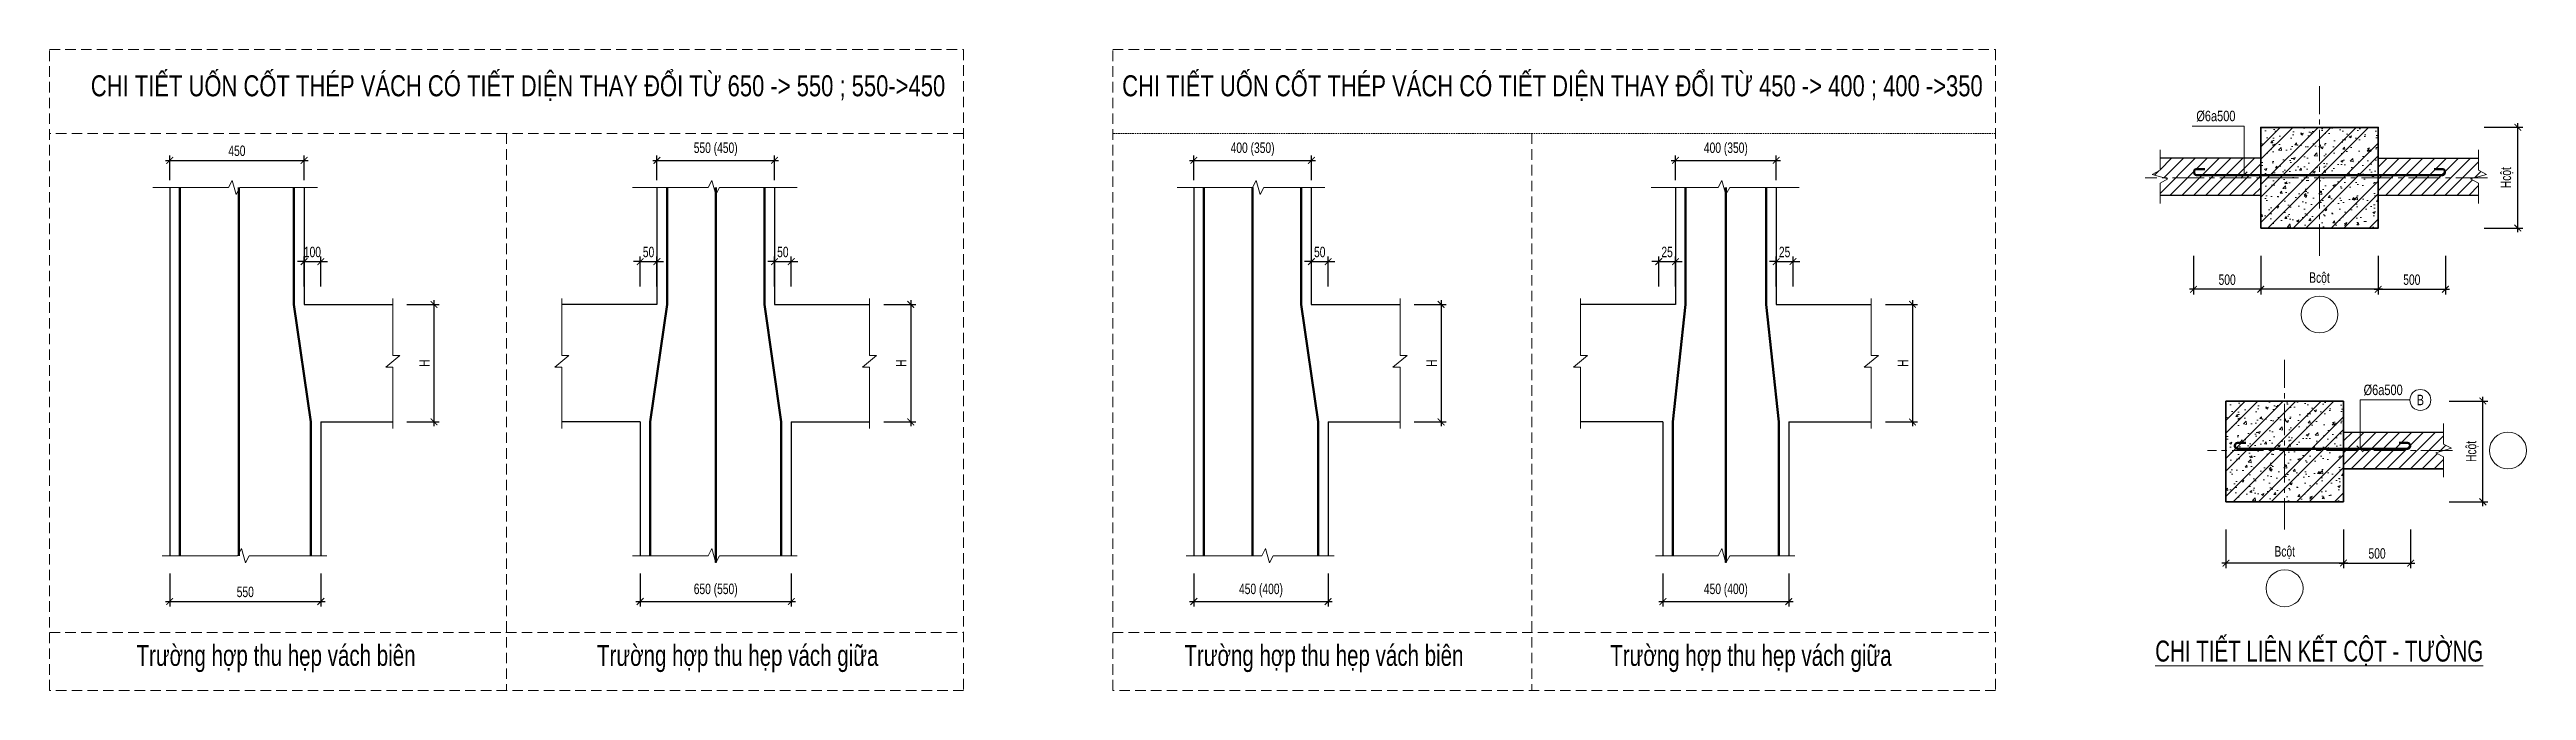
# Model space of a CAD drawing. Header units: millimetres. Extents: x -17374 to 181693, y -29783 to 15580.
# Drawn here: x 150850 to 165604, y -23392 to -19574 of the extents above; entities that cross this region are included whole.
import ezdxf
from ezdxf.enums import TextEntityAlignment as Align

# ---------------------------------------------------------------- set-up
doc = ezdxf.new("R2010")
doc.units = ezdxf.units.MM
doc.header["$LTSCALE"] = 250
doc.header["$MEASUREMENT"] = 0
doc.linetypes.add('CENTER2', pattern=[1.125, 0.75, -0.125, 0.125, -0.125])
doc.linetypes.add('HIDDEN', pattern=[0.375, 0.25, -0.125])
for name, color, linetype, lineweight in [('CDC.01.AXIS', 160, 'CENTER2', 13), ('CDC.02.DIM', 1, 'Continuous', 18), ('CDC.03.BORDER', 3, 'Continuous', 25), ('CDC.04.HIDDEN', 8, 'HIDDEN', 15), ('CDC.05.STEEL', 4, 'Continuous', 50), ('CDC.06.TEXT', 2, 'Continuous', 18), ('CDC.09.COLUMN', 4, 'Continuous', 35), ('CDC.10.HATCH', 251, 'Continuous', 9), ('CDC.11.NOTE', 8, 'Continuous', 18), ('CDC.14.STEELNUM', 9, 'Continuous', 18)]:
    doc.layers.add(name, color=color, linetype=linetype, lineweight=lineweight)
doc.styles.add('KC_BIGTEXT', font='arial.ttf', dxfattribs={"width": 0.7})
doc.styles.add('KC_SMTEXT', font='arial.ttf', dxfattribs={"width": 0.7})
doc.styles.add('KCS_SMTEXT', font='arial.ttf', dxfattribs={"width": 0.7})
doc.dimstyles.new('KC_DIM25', dxfattribs={"dimtxt": 62.5, "dimasz": 40, "dimexe": 30, "dimexo": 0, "dimgap": 25, "dimtad": 1, "dimdec": 0, "dimzin": 13, "dimdsep": 46, "dimtxsty": 'KC_SMTEXT', "dimblk": 'ARCHTICK', "dimcen": 0, "dimdle": 25, "dimclrd": 1, "dimclre": 1, "dimclrt": 2, "dimadec": 0, "dimazin": 0, "dimtfac": 1, "dimtdec": 0, "dimtix": 1, "dimtmove": 2, "dimatfit": 3, "dimfxl": 1, "dimtolj": 1, "dimtzin": 13, "dimarcsym": 0})

msp = doc.modelspace()

# ---------------------------------------------------------------- texts
at = {"layer": 'CDC.06.TEXT', "color": 4, "style": 'KCS_SMTEXT', "width": 0.75}
for s, p in [('CHI TIẾT UỐN CỐT THÉP VÁCH CÓ TIẾT DIỆN THAY ĐỔI TỪ 650 -> 550 ; 550->450', (153640.51, -19852.11)), ('CHI TIẾT UỐN CỐT THÉP VÁCH CÓ TIẾT DIỆN THAY ĐỔI TỪ 450 -> 400 ; 400 ->350', (159802.11, -19852.11))]:
    msp.add_text(s, height=125, dxfattribs=at).set_placement(p, align=Align.CENTER)
at = {"layer": 'CDC.06.TEXT', "style": 'KC_SMTEXT', "width": 0.75}
for p in [(163637.36, -20000.68), (164633.77, -21632.34)]:
    msp.add_text('%%C6a500', height=62.5, dxfattribs=at).set_placement(p)
at = {"layer": 'CDC.06.TEXT', "color": 4, "style": 'KC_BIGTEXT', "width": 0.7}
msp.add_text('%%UCHI TIẾT LIÊN KẾT CỘT - TƯỜNG', height=125, dxfattribs=at).set_placement((164369.66, -23152.15), align=Align.MIDDLE)
at = {"layer": 'CDC.06.TEXT', "char_height": 125, "attachment_point": 5, "style": 'KC_BIGTEXT'}
for s, insert in [('Trường hợp thu hẹp vách biên', (152199.02, -23201.7)), ('Trường hợp thu hẹp vách giữa', (154949.01, -23201.7)), ('Trường hợp thu hẹp vách biên', (158441.07, -23201.7)), ('Trường hợp thu hẹp vách giữa', (160984.36, -23201.7))]:
    msp.add_mtext(s, dxfattribs=dict(at, insert=insert))
at = {"layer": 'CDC.14.STEELNUM', "color": 2, "style": 'KC_SMTEXT', "width": 0.75}
msp.add_text('B', height=62.5, dxfattribs=at).set_placement((164971.85, -21661.34), align=Align.MIDDLE_CENTER)

# ---------------------------------------------------------------- blocks, each defined once
blk = doc.blocks.new('_ArchTick')
at = {"color": 0, "linetype": 'ByBlock', "const_width": 0.15}
blk.add_lwpolyline([(-0.5, -0.5), (0.5, 0.5)], dxfattribs=at)
blk = doc.blocks.new('*D8')
at = {"layer": 'CDC.02.DIM', "color": 1, "lineweight": -2, "transparency": 16777216}
for p, q in [((152979, -21092), (153170, -21092)), ((153140, -21067), (153140, -21817)), ((152979, -21792), (153170, -21792))]:
    blk.add_line(p, q, dxfattribs=at)
at = {"layer": 'Defpoints', "color": 0, "transparency": 16777216}
for p in [(152979, -21092), (152979, -21792), (153140, -21792)]:
    blk.add_point(p, dxfattribs=at)
at = {"layer": 'CDC.02.DIM', "color": 1, "lineweight": -2, "transparency": 16777216, "xscale": 40, "yscale": 40, "zscale": 40}
for p, rotation in [((153140, -21092), 90), ((153140, -21792), 270)]:
    blk.add_blockref('_ArchTick', p, dxfattribs=dict(at, rotation=rotation))
at = {"layer": 'CDC.02.DIM', "color": 2, "transparency": 16777216, "insert": (153083, -21442), "char_height": 62.5, "attachment_point": 5, "rotation": 90, "style": 'KC_SMTEXT'}
blk.add_mtext('\\A1;H', dxfattribs=at)
blk = doc.blocks.new('*D9')
at = {"layer": 'CDC.02.DIM', "color": 1, "lineweight": -2, "transparency": 16777216}
for p, q in [((152366, -20837), (152326, -20837)), ((152366, -20985), (152366, -20807)), ((152366, -20837), (152466, -20837)), ((152466, -20985), (152466, -20807)), ((152466, -20837), (152506, -20837))]:
    blk.add_line(p, q, dxfattribs=at)
at = {"layer": 'Defpoints', "color": 0, "transparency": 16777216}
for p in [(152466, -20837), (152366, -20985), (152466, -20985)]:
    blk.add_point(p, dxfattribs=at)
at = {"layer": 'CDC.02.DIM', "color": 1, "lineweight": -2, "transparency": 16777216, "xscale": 40, "yscale": 40, "zscale": 40}
blk.add_blockref('_ArchTick', (152366, -20837), dxfattribs=at)
at = {"layer": 'CDC.02.DIM', "color": 1, "lineweight": -2, "transparency": 16777216, "xscale": 40, "yscale": 40, "zscale": 40, "rotation": 180}
blk.add_blockref('_ArchTick', (152466, -20837), dxfattribs=at)
at = {"layer": 'CDC.02.DIM', "color": 2, "transparency": 16777216, "insert": (152416, -20780), "char_height": 62.5, "attachment_point": 5, "style": 'KC_SMTEXT'}
blk.add_mtext('\\A1;100', dxfattribs=at)
blk = doc.blocks.new('*D10')
at = {"layer": 'CDC.02.DIM', "color": 1, "lineweight": -2, "transparency": 16777216}
for p, q in [((154368, -20837), (154328, -20837)), ((154368, -20985), (154368, -20807)), ((154368, -20837), (154468, -20837)), ((154468, -20985), (154468, -20807)), ((154468, -20837), (154508, -20837))]:
    blk.add_line(p, q, dxfattribs=at)
at = {"layer": 'Defpoints', "color": 0, "transparency": 16777216}
for p in [(154468, -20837), (154368, -20985), (154468, -20985)]:
    blk.add_point(p, dxfattribs=at)
at = {"layer": 'CDC.02.DIM', "color": 1, "lineweight": -2, "transparency": 16777216, "xscale": 40, "yscale": 40, "zscale": 40}
blk.add_blockref('_ArchTick', (154368, -20837), dxfattribs=at)
at = {"layer": 'CDC.02.DIM', "color": 1, "lineweight": -2, "transparency": 16777216, "xscale": 40, "yscale": 40, "zscale": 40, "rotation": 180}
blk.add_blockref('_ArchTick', (154468, -20837), dxfattribs=at)
at = {"layer": 'CDC.02.DIM', "color": 2, "transparency": 16777216, "insert": (154418, -20780), "char_height": 62.5, "attachment_point": 5, "style": 'KC_SMTEXT'}
blk.add_mtext('\\A1;50', dxfattribs=at)
blk = doc.blocks.new('*D11')
at = {"layer": 'CDC.02.DIM', "color": 1, "lineweight": -2, "transparency": 16777216}
for p, q in [((155168, -20837), (155128, -20837)), ((155168, -20985), (155168, -20807)), ((155168, -20837), (155268, -20837)), ((155268, -20985), (155268, -20807)), ((155268, -20837), (155308, -20837))]:
    blk.add_line(p, q, dxfattribs=at)
at = {"layer": 'Defpoints', "color": 0, "transparency": 16777216}
for p in [(155268, -20837), (155168, -20985), (155268, -20985)]:
    blk.add_point(p, dxfattribs=at)
at = {"layer": 'CDC.02.DIM', "color": 1, "lineweight": -2, "transparency": 16777216, "xscale": 40, "yscale": 40, "zscale": 40}
blk.add_blockref('_ArchTick', (155168, -20837), dxfattribs=at)
at = {"layer": 'CDC.02.DIM', "color": 1, "lineweight": -2, "transparency": 16777216, "xscale": 40, "yscale": 40, "zscale": 40, "rotation": 180}
blk.add_blockref('_ArchTick', (155268, -20837), dxfattribs=at)
at = {"layer": 'CDC.02.DIM', "color": 2, "transparency": 16777216, "insert": (155218, -20780), "char_height": 62.5, "attachment_point": 5, "style": 'KC_SMTEXT'}
blk.add_mtext('\\A1;50', dxfattribs=at)
blk = doc.blocks.new('*D12')
at = {"layer": 'CDC.02.DIM', "color": 1, "lineweight": -2, "transparency": 16777216}
for p, q in [((155819, -21092), (156010, -21092)), ((155980, -21067), (155980, -21817)), ((155819, -21792), (156010, -21792))]:
    blk.add_line(p, q, dxfattribs=at)
at = {"layer": 'Defpoints', "color": 0, "transparency": 16777216}
for p in [(155819, -21092), (155819, -21792), (155980, -21792)]:
    blk.add_point(p, dxfattribs=at)
at = {"layer": 'CDC.02.DIM', "color": 1, "lineweight": -2, "transparency": 16777216, "xscale": 40, "yscale": 40, "zscale": 40}
for p, rotation in [((155980, -21092), 90), ((155980, -21792), 270)]:
    blk.add_blockref('_ArchTick', p, dxfattribs=dict(at, rotation=rotation))
at = {"layer": 'CDC.02.DIM', "color": 2, "transparency": 16777216, "insert": (155923, -21442), "char_height": 62.5, "attachment_point": 5, "rotation": 90, "style": 'KC_SMTEXT'}
blk.add_mtext('\\A1;H', dxfattribs=at)
blk = doc.blocks.new('*D13')
at = {"layer": 'CDC.02.DIM', "color": 1, "lineweight": -2, "transparency": 16777216}
for p, q in [((151566, -22696), (151566, -22892)), ((152466, -22696), (152466, -22892)), ((151541, -22862), (152491, -22862))]:
    blk.add_line(p, q, dxfattribs=at)
at = {"layer": 'Defpoints', "color": 0, "transparency": 16777216}
for p in [(151566, -22696, 0), (152466, -22696, 0), (152466, -22862)]:
    blk.add_point(p, dxfattribs=at)
at = {"layer": 'CDC.02.DIM', "color": 1, "lineweight": -2, "transparency": 16777216, "xscale": 40, "yscale": 40, "zscale": 40, "rotation": 180}
blk.add_blockref('_ArchTick', (151566, -22862), dxfattribs=at)
at = {"layer": 'CDC.02.DIM', "color": 1, "lineweight": -2, "transparency": 16777216, "xscale": 40, "yscale": 40, "zscale": 40}
blk.add_blockref('_ArchTick', (152466, -22862), dxfattribs=at)
at = {"layer": 'CDC.02.DIM', "color": 2, "transparency": 16777216, "insert": (152016, -22805), "char_height": 62.5, "attachment_point": 5, "style": 'KC_SMTEXT'}
blk.add_mtext('\\A1;550', dxfattribs=at)
blk = doc.blocks.new('*D14')
at = {"layer": 'CDC.02.DIM', "color": 1, "lineweight": -2, "transparency": 16777216}
for p, q in [((151566, -20351), (151566, -20204)), ((152366, -20351), (152366, -20204)), ((151541, -20234), (152391, -20234))]:
    blk.add_line(p, q, dxfattribs=at)
at = {"layer": 'Defpoints', "color": 0, "transparency": 16777216}
for p in [(151566, -20351, 0), (152366, -20234), (152366, -20351, 0)]:
    blk.add_point(p, dxfattribs=at)
at = {"layer": 'CDC.02.DIM', "color": 1, "lineweight": -2, "transparency": 16777216, "xscale": 40, "yscale": 40, "zscale": 40, "rotation": 180}
blk.add_blockref('_ArchTick', (151566, -20234), dxfattribs=at)
at = {"layer": 'CDC.02.DIM', "color": 1, "lineweight": -2, "transparency": 16777216, "xscale": 40, "yscale": 40, "zscale": 40}
blk.add_blockref('_ArchTick', (152366, -20234), dxfattribs=at)
at = {"layer": 'CDC.02.DIM', "color": 2, "transparency": 16777216, "insert": (151966, -20177), "char_height": 62.5, "attachment_point": 5, "style": 'KC_SMTEXT'}
blk.add_mtext('\\A1;450', dxfattribs=at)
blk = doc.blocks.new('*D15')
at = {"layer": 'CDC.02.DIM', "color": 1, "lineweight": -2, "transparency": 16777216}
for p, q in [((154368, -22696), (154368, -22892)), ((155268, -22696), (155268, -22892)), ((154343, -22862), (155293, -22862))]:
    blk.add_line(p, q, dxfattribs=at)
at = {"layer": 'Defpoints', "color": 0, "transparency": 16777216}
for p in [(154368, -22696, 0), (155268, -22696, 0), (155268, -22862)]:
    blk.add_point(p, dxfattribs=at)
at = {"layer": 'CDC.02.DIM', "color": 1, "lineweight": -2, "transparency": 16777216, "xscale": 40, "yscale": 40, "zscale": 40, "rotation": 180}
blk.add_blockref('_ArchTick', (154368, -22862), dxfattribs=at)
at = {"layer": 'CDC.02.DIM', "color": 1, "lineweight": -2, "transparency": 16777216, "xscale": 40, "yscale": 40, "zscale": 40}
blk.add_blockref('_ArchTick', (155268, -22862), dxfattribs=at)
at = {"layer": 'CDC.02.DIM', "color": 2, "transparency": 16777216, "insert": (154818, -22796), "char_height": 62.5, "attachment_point": 5, "style": 'KC_SMTEXT'}
blk.add_mtext('\\A1;650 (550)', dxfattribs=at)
blk = doc.blocks.new('*D16')
at = {"layer": 'CDC.02.DIM', "color": 1, "lineweight": -2, "transparency": 16777216}
for p, q in [((154468, -20351), (154468, -20204)), ((155168, -20351), (155168, -20204)), ((154443, -20234), (155193, -20234))]:
    blk.add_line(p, q, dxfattribs=at)
at = {"layer": 'Defpoints', "color": 0, "transparency": 16777216}
for p in [(154468, -20351, 0), (155168, -20234), (155168, -20351, 0)]:
    blk.add_point(p, dxfattribs=at)
at = {"layer": 'CDC.02.DIM', "color": 1, "lineweight": -2, "transparency": 16777216, "xscale": 40, "yscale": 40, "zscale": 40, "rotation": 180}
blk.add_blockref('_ArchTick', (154468, -20234), dxfattribs=at)
at = {"layer": 'CDC.02.DIM', "color": 1, "lineweight": -2, "transparency": 16777216, "xscale": 40, "yscale": 40, "zscale": 40}
blk.add_blockref('_ArchTick', (155168, -20234), dxfattribs=at)
at = {"layer": 'CDC.02.DIM', "color": 2, "transparency": 16777216, "insert": (154818, -20168), "char_height": 62.5, "attachment_point": 5, "style": 'KC_SMTEXT'}
blk.add_mtext('\\A1;550 (450)', dxfattribs=at)
blk = doc.blocks.new('*D17')
at = {"layer": 'CDC.02.DIM', "color": 1, "lineweight": -2, "transparency": 16777216}
for p, q in [((158979, -21092), (159169, -21092)), ((159139, -21067), (159139, -21817)), ((158979, -21792), (159169, -21792))]:
    blk.add_line(p, q, dxfattribs=at)
at = {"layer": 'Defpoints', "color": 0, "transparency": 16777216}
for p in [(158979, -21092), (158979, -21792), (159139, -21792)]:
    blk.add_point(p, dxfattribs=at)
at = {"layer": 'CDC.02.DIM', "color": 1, "lineweight": -2, "transparency": 16777216, "xscale": 40, "yscale": 40, "zscale": 40}
for p, rotation in [((159139, -21092), 90), ((159139, -21792), 270)]:
    blk.add_blockref('_ArchTick', p, dxfattribs=dict(at, rotation=rotation))
at = {"layer": 'CDC.02.DIM', "color": 2, "transparency": 16777216, "insert": (159083, -21442), "char_height": 62.5, "attachment_point": 5, "rotation": 90, "style": 'KC_SMTEXT'}
blk.add_mtext('\\A1;H', dxfattribs=at)
blk = doc.blocks.new('*D18')
at = {"layer": 'CDC.02.DIM', "color": 1, "lineweight": -2, "transparency": 16777216}
for p, q in [((158366, -20837), (158326, -20837)), ((158366, -20985), (158366, -20807)), ((158366, -20837), (158466, -20837)), ((158466, -20985), (158466, -20807)), ((158466, -20837), (158506, -20837))]:
    blk.add_line(p, q, dxfattribs=at)
at = {"layer": 'Defpoints', "color": 0, "transparency": 16777216}
for p in [(158466, -20837), (158366, -20985), (158466, -20985)]:
    blk.add_point(p, dxfattribs=at)
at = {"layer": 'CDC.02.DIM', "color": 1, "lineweight": -2, "transparency": 16777216, "xscale": 40, "yscale": 40, "zscale": 40}
blk.add_blockref('_ArchTick', (158366, -20837), dxfattribs=at)
at = {"layer": 'CDC.02.DIM', "color": 1, "lineweight": -2, "transparency": 16777216, "xscale": 40, "yscale": 40, "zscale": 40, "rotation": 180}
blk.add_blockref('_ArchTick', (158466, -20837), dxfattribs=at)
at = {"layer": 'CDC.02.DIM', "color": 2, "transparency": 16777216, "insert": (158416, -20780), "char_height": 62.5, "attachment_point": 5, "style": 'KC_SMTEXT'}
blk.add_mtext('\\A1;50', dxfattribs=at)
blk = doc.blocks.new('*D19')
at = {"layer": 'CDC.02.DIM', "color": 1, "lineweight": -2, "transparency": 16777216}
for p, q in [((160435, -20837), (160395, -20837)), ((160435, -20985), (160435, -20807)), ((160435, -20837), (160535, -20837)), ((160535, -20985), (160535, -20807)), ((160535, -20837), (160575, -20837))]:
    blk.add_line(p, q, dxfattribs=at)
at = {"layer": 'Defpoints', "color": 0, "transparency": 16777216}
for p in [(160535, -20837), (160435, -20985), (160535, -20985)]:
    blk.add_point(p, dxfattribs=at)
at = {"layer": 'CDC.02.DIM', "color": 1, "lineweight": -2, "transparency": 16777216, "xscale": 40, "yscale": 40, "zscale": 40}
blk.add_blockref('_ArchTick', (160435, -20837), dxfattribs=at)
at = {"layer": 'CDC.02.DIM', "color": 1, "lineweight": -2, "transparency": 16777216, "xscale": 40, "yscale": 40, "zscale": 40, "rotation": 180}
blk.add_blockref('_ArchTick', (160535, -20837), dxfattribs=at)
at = {"layer": 'CDC.02.DIM', "color": 2, "transparency": 16777216, "insert": (160485, -20780), "char_height": 62.5, "attachment_point": 5, "style": 'KC_SMTEXT'}
blk.add_mtext('\\A1;25', dxfattribs=at)
blk = doc.blocks.new('*D20')
at = {"layer": 'CDC.02.DIM', "color": 1, "lineweight": -2, "transparency": 16777216}
for p, q in [((161135, -20837), (161095, -20837)), ((161135, -20985), (161135, -20807)), ((161135, -20837), (161235, -20837)), ((161235, -20985), (161235, -20807)), ((161235, -20837), (161275, -20837))]:
    blk.add_line(p, q, dxfattribs=at)
at = {"layer": 'Defpoints', "color": 0, "transparency": 16777216}
for p in [(161235, -20837), (161135, -20985), (161235, -20985)]:
    blk.add_point(p, dxfattribs=at)
at = {"layer": 'CDC.02.DIM', "color": 1, "lineweight": -2, "transparency": 16777216, "xscale": 40, "yscale": 40, "zscale": 40}
blk.add_blockref('_ArchTick', (161135, -20837), dxfattribs=at)
at = {"layer": 'CDC.02.DIM', "color": 1, "lineweight": -2, "transparency": 16777216, "xscale": 40, "yscale": 40, "zscale": 40, "rotation": 180}
blk.add_blockref('_ArchTick', (161235, -20837), dxfattribs=at)
at = {"layer": 'CDC.02.DIM', "color": 2, "transparency": 16777216, "insert": (161185, -20780), "char_height": 62.5, "attachment_point": 5, "style": 'KC_SMTEXT'}
blk.add_mtext('\\A1;25', dxfattribs=at)
blk = doc.blocks.new('*D21')
at = {"layer": 'CDC.02.DIM', "color": 1, "lineweight": -2, "transparency": 16777216}
for p, q in [((161786, -21092), (161977, -21092)), ((161947, -21067), (161947, -21817)), ((161786, -21792), (161977, -21792))]:
    blk.add_line(p, q, dxfattribs=at)
at = {"layer": 'Defpoints', "color": 0, "transparency": 16777216}
for p in [(161786, -21092), (161786, -21792), (161947, -21792)]:
    blk.add_point(p, dxfattribs=at)
at = {"layer": 'CDC.02.DIM', "color": 1, "lineweight": -2, "transparency": 16777216, "xscale": 40, "yscale": 40, "zscale": 40}
for p, rotation in [((161947, -21092), 90), ((161947, -21792), 270)]:
    blk.add_blockref('_ArchTick', p, dxfattribs=dict(at, rotation=rotation))
at = {"layer": 'CDC.02.DIM', "color": 2, "transparency": 16777216, "insert": (161890, -21442), "char_height": 62.5, "attachment_point": 5, "rotation": 90, "style": 'KC_SMTEXT'}
blk.add_mtext('\\A1;H', dxfattribs=at)
blk = doc.blocks.new('*D22')
at = {"layer": 'CDC.02.DIM', "color": 1, "lineweight": -2, "transparency": 16777216}
for p, q in [((157666, -22696), (157666, -22892)), ((158466, -22696), (158466, -22892)), ((157641, -22862), (158491, -22862))]:
    blk.add_line(p, q, dxfattribs=at)
at = {"layer": 'Defpoints', "color": 0, "transparency": 16777216}
for p in [(157666, -22696, 0), (158466, -22696, 0), (158466, -22862)]:
    blk.add_point(p, dxfattribs=at)
at = {"layer": 'CDC.02.DIM', "color": 1, "lineweight": -2, "transparency": 16777216, "xscale": 40, "yscale": 40, "zscale": 40, "rotation": 180}
blk.add_blockref('_ArchTick', (157666, -22862), dxfattribs=at)
at = {"layer": 'CDC.02.DIM', "color": 1, "lineweight": -2, "transparency": 16777216, "xscale": 40, "yscale": 40, "zscale": 40}
blk.add_blockref('_ArchTick', (158466, -22862), dxfattribs=at)
at = {"layer": 'CDC.02.DIM', "color": 2, "transparency": 16777216, "insert": (158066, -22796), "char_height": 62.5, "attachment_point": 5, "style": 'KC_SMTEXT'}
blk.add_mtext('\\A1;450 (400)', dxfattribs=at)
blk = doc.blocks.new('*D23')
at = {"layer": 'CDC.02.DIM', "color": 1, "lineweight": -2, "transparency": 16777216}
for p, q in [((157666, -20351), (157666, -20204)), ((158366, -20351), (158366, -20204)), ((157641, -20234), (158391, -20234))]:
    blk.add_line(p, q, dxfattribs=at)
at = {"layer": 'Defpoints', "color": 0, "transparency": 16777216}
for p in [(157666, -20351, 0), (158366, -20234), (158366, -20351, 0)]:
    blk.add_point(p, dxfattribs=at)
at = {"layer": 'CDC.02.DIM', "color": 1, "lineweight": -2, "transparency": 16777216, "xscale": 40, "yscale": 40, "zscale": 40, "rotation": 180}
blk.add_blockref('_ArchTick', (157666, -20234), dxfattribs=at)
at = {"layer": 'CDC.02.DIM', "color": 1, "lineweight": -2, "transparency": 16777216, "xscale": 40, "yscale": 40, "zscale": 40}
blk.add_blockref('_ArchTick', (158366, -20234), dxfattribs=at)
at = {"layer": 'CDC.02.DIM', "color": 2, "transparency": 16777216, "insert": (158016, -20168), "char_height": 62.5, "attachment_point": 5, "style": 'KC_SMTEXT'}
blk.add_mtext('\\A1;400 (350)', dxfattribs=at)
blk = doc.blocks.new('*D24')
at = {"layer": 'CDC.02.DIM', "color": 1, "lineweight": -2, "transparency": 16777216}
for p, q in [((160460, -22696), (160460, -22892)), ((161210, -22696), (161210, -22892)), ((160435, -22862), (161235, -22862))]:
    blk.add_line(p, q, dxfattribs=at)
at = {"layer": 'Defpoints', "color": 0, "transparency": 16777216}
for p in [(160460, -22696, 0), (161210, -22696, 0), (161210, -22862)]:
    blk.add_point(p, dxfattribs=at)
at = {"layer": 'CDC.02.DIM', "color": 1, "lineweight": -2, "transparency": 16777216, "xscale": 40, "yscale": 40, "zscale": 40, "rotation": 180}
blk.add_blockref('_ArchTick', (160460, -22862), dxfattribs=at)
at = {"layer": 'CDC.02.DIM', "color": 1, "lineweight": -2, "transparency": 16777216, "xscale": 40, "yscale": 40, "zscale": 40}
blk.add_blockref('_ArchTick', (161210, -22862), dxfattribs=at)
at = {"layer": 'CDC.02.DIM', "color": 2, "transparency": 16777216, "insert": (160835, -22796), "char_height": 62.5, "attachment_point": 5, "style": 'KC_SMTEXT'}
blk.add_mtext('\\A1;450 (400)', dxfattribs=at)
blk = doc.blocks.new('*D25')
at = {"layer": 'CDC.02.DIM', "color": 1, "lineweight": -2, "transparency": 16777216}
for p, q in [((160535, -20351), (160535, -20204)), ((161135, -20351), (161135, -20204)), ((160510, -20234), (161160, -20234))]:
    blk.add_line(p, q, dxfattribs=at)
at = {"layer": 'Defpoints', "color": 0, "transparency": 16777216}
for p in [(160535, -20351, 0), (161135, -20234), (161135, -20351, 0)]:
    blk.add_point(p, dxfattribs=at)
at = {"layer": 'CDC.02.DIM', "color": 1, "lineweight": -2, "transparency": 16777216, "xscale": 40, "yscale": 40, "zscale": 40, "rotation": 180}
blk.add_blockref('_ArchTick', (160535, -20234), dxfattribs=at)
at = {"layer": 'CDC.02.DIM', "color": 1, "lineweight": -2, "transparency": 16777216, "xscale": 40, "yscale": 40, "zscale": 40}
blk.add_blockref('_ArchTick', (161135, -20234), dxfattribs=at)
at = {"layer": 'CDC.02.DIM', "color": 2, "transparency": 16777216, "insert": (160835, -20168), "char_height": 62.5, "attachment_point": 5, "style": 'KC_SMTEXT'}
blk.add_mtext('\\A1;400 (350)', dxfattribs=at)
blk = doc.blocks.new('*D26')
at = {"layer": 'CDC.02.DIM', "color": 1, "lineweight": -2, "transparency": 16777216}
for p, q in [((164021, -20802), (164021, -21032)), ((164721, -20802), (164721, -21032)), ((164746, -21002), (163996, -21002))]:
    blk.add_line(p, q, dxfattribs=at)
at = {"layer": 'Defpoints', "color": 0, "transparency": 16777216}
for p in [(164021, -20802), (164721, -20802), (164021, -21002)]:
    blk.add_point(p, dxfattribs=at)
at = {"layer": 'CDC.02.DIM', "color": 1, "lineweight": -2, "transparency": 16777216, "xscale": 40, "yscale": 40, "zscale": 40, "rotation": 180}
blk.add_blockref('_ArchTick', (164021, -21002), dxfattribs=at)
at = {"layer": 'CDC.02.DIM', "color": 1, "lineweight": -2, "transparency": 16777216, "xscale": 40, "yscale": 40, "zscale": 40}
blk.add_blockref('_ArchTick', (164721, -21002), dxfattribs=at)
at = {"layer": 'CDC.02.DIM', "color": 2, "transparency": 16777216, "insert": (164371, -20939), "char_height": 62.5, "attachment_point": 5, "style": 'KC_SMTEXT'}
blk.add_mtext('\\A1;Bcột', dxfattribs=at)
blk = doc.blocks.new('*D27')
at = {"layer": 'CDC.02.DIM', "color": 1, "lineweight": -2, "transparency": 16777216}
for p, q in [((163621, -20802), (163621, -21032)), ((164021, -20802), (164021, -21032)), ((164046, -21002), (163596, -21002))]:
    blk.add_line(p, q, dxfattribs=at)
at = {"layer": 'Defpoints', "color": 0, "transparency": 16777216}
for p in [(163621, -20802), (164021, -20802), (163621, -21002)]:
    blk.add_point(p, dxfattribs=at)
at = {"layer": 'CDC.02.DIM', "color": 1, "lineweight": -2, "transparency": 16777216, "xscale": 40, "yscale": 40, "zscale": 40, "rotation": 180}
blk.add_blockref('_ArchTick', (163621, -21002), dxfattribs=at)
at = {"layer": 'CDC.02.DIM', "color": 1, "lineweight": -2, "transparency": 16777216, "xscale": 40, "yscale": 40, "zscale": 40}
blk.add_blockref('_ArchTick', (164021, -21002), dxfattribs=at)
at = {"layer": 'CDC.02.DIM', "color": 2, "transparency": 16777216, "insert": (163821, -20945), "char_height": 62.5, "attachment_point": 5, "style": 'KC_SMTEXT'}
blk.add_mtext('\\A1;500', dxfattribs=at)
blk = doc.blocks.new('*D28')
at = {"layer": 'CDC.02.DIM', "color": 1, "lineweight": -2, "transparency": 16777216}
for p, q in [((164721, -20802), (164721, -21032)), ((165121, -20802), (165121, -21032)), ((164696, -21002), (165146, -21002))]:
    blk.add_line(p, q, dxfattribs=at)
at = {"layer": 'Defpoints', "color": 0, "transparency": 16777216}
for p in [(164721, -20802), (165121, -20802), (165121, -21002)]:
    blk.add_point(p, dxfattribs=at)
at = {"layer": 'CDC.02.DIM', "color": 1, "lineweight": -2, "transparency": 16777216, "xscale": 40, "yscale": 40, "zscale": 40, "rotation": 180}
blk.add_blockref('_ArchTick', (164721, -21002), dxfattribs=at)
at = {"layer": 'CDC.02.DIM', "color": 1, "lineweight": -2, "transparency": 16777216, "xscale": 40, "yscale": 40, "zscale": 40}
blk.add_blockref('_ArchTick', (165121, -21002), dxfattribs=at)
at = {"layer": 'CDC.02.DIM', "color": 2, "transparency": 16777216, "insert": (164921, -20945), "char_height": 62.5, "attachment_point": 5, "style": 'KC_SMTEXT'}
blk.add_mtext('\\A1;500', dxfattribs=at)
blk = doc.blocks.new('*D29')
at = {"layer": 'CDC.02.DIM', "color": 1, "lineweight": -2, "transparency": 16777216}
for p, q in [((165352, -20037), (165582, -20037)), ((165552, -20662), (165552, -20012)), ((165352, -20637), (165582, -20637))]:
    blk.add_line(p, q, dxfattribs=at)
at = {"layer": 'Defpoints', "color": 0, "transparency": 16777216}
for p in [(165352, -20037), (165552, -20037), (165352, -20637)]:
    blk.add_point(p, dxfattribs=at)
at = {"layer": 'CDC.02.DIM', "color": 1, "lineweight": -2, "transparency": 16777216, "xscale": 40, "yscale": 40, "zscale": 40}
for p, rotation in [((165552, -20037), 90), ((165552, -20637), 270)]:
    blk.add_blockref('_ArchTick', p, dxfattribs=dict(at, rotation=rotation))
at = {"layer": 'CDC.02.DIM', "color": 2, "transparency": 16777216, "insert": (165488, -20337), "char_height": 62.5, "attachment_point": 5, "rotation": 90, "style": 'KC_SMTEXT'}
blk.add_mtext('\\A1;Hcột', dxfattribs=at)
blk = doc.blocks.new('*D30')
at = {"layer": 'CDC.02.DIM', "color": 1, "lineweight": -2, "transparency": 16777216}
for p, q in [((164514, -22433), (164514, -22663)), ((164914, -22433), (164914, -22663)), ((164489, -22633), (164939, -22633))]:
    blk.add_line(p, q, dxfattribs=at)
at = {"layer": 'Defpoints', "color": 0, "transparency": 16777216}
for p in [(164514, -22433), (164914, -22433), (164914, -22633)]:
    blk.add_point(p, dxfattribs=at)
at = {"layer": 'CDC.02.DIM', "color": 1, "lineweight": -2, "transparency": 16777216, "xscale": 40, "yscale": 40, "zscale": 40, "rotation": 180}
blk.add_blockref('_ArchTick', (164514, -22633), dxfattribs=at)
at = {"layer": 'CDC.02.DIM', "color": 1, "lineweight": -2, "transparency": 16777216, "xscale": 40, "yscale": 40, "zscale": 40}
blk.add_blockref('_ArchTick', (164914, -22633), dxfattribs=at)
at = {"layer": 'CDC.02.DIM', "color": 2, "transparency": 16777216, "insert": (164714, -22576), "char_height": 62.5, "attachment_point": 5, "style": 'KC_SMTEXT'}
blk.add_mtext('\\A1;500', dxfattribs=at)
blk = doc.blocks.new('*D31')
at = {"layer": 'CDC.02.DIM', "color": 1, "lineweight": -2, "transparency": 16777216}
for p, q in [((163814, -22433), (163814, -22663)), ((164514, -22433), (164514, -22663)), ((164539, -22633), (163789, -22633))]:
    blk.add_line(p, q, dxfattribs=at)
at = {"layer": 'Defpoints', "color": 0, "transparency": 16777216}
for p in [(163814, -22433), (164514, -22433), (163814, -22633)]:
    blk.add_point(p, dxfattribs=at)
at = {"layer": 'CDC.02.DIM', "color": 1, "lineweight": -2, "transparency": 16777216, "xscale": 40, "yscale": 40, "zscale": 40, "rotation": 180}
blk.add_blockref('_ArchTick', (163814, -22633), dxfattribs=at)
at = {"layer": 'CDC.02.DIM', "color": 1, "lineweight": -2, "transparency": 16777216, "xscale": 40, "yscale": 40, "zscale": 40}
blk.add_blockref('_ArchTick', (164514, -22633), dxfattribs=at)
at = {"layer": 'CDC.02.DIM', "color": 2, "transparency": 16777216, "insert": (164164, -22570), "char_height": 62.5, "attachment_point": 5, "style": 'KC_SMTEXT'}
blk.add_mtext('\\A1;Bcột', dxfattribs=at)
blk = doc.blocks.new('*D32')
at = {"layer": 'CDC.02.DIM', "color": 1, "lineweight": -2, "transparency": 16777216}
for p, q in [((165144, -21668), (165374, -21668)), ((165344, -22293), (165344, -21643)), ((165144, -22268), (165374, -22268))]:
    blk.add_line(p, q, dxfattribs=at)
at = {"layer": 'Defpoints', "color": 0, "transparency": 16777216}
for p in [(165144, -21668), (165344, -21668), (165144, -22268)]:
    blk.add_point(p, dxfattribs=at)
at = {"layer": 'CDC.02.DIM', "color": 1, "lineweight": -2, "transparency": 16777216, "xscale": 40, "yscale": 40, "zscale": 40}
for p, rotation in [((165344, -21668), 90), ((165344, -22268), 270)]:
    blk.add_blockref('_ArchTick', p, dxfattribs=dict(at, rotation=rotation))
at = {"layer": 'CDC.02.DIM', "color": 2, "transparency": 16777216, "insert": (165281, -21968), "char_height": 62.5, "attachment_point": 5, "rotation": 90, "style": 'KC_SMTEXT'}
blk.add_mtext('\\A1;Hcột', dxfattribs=at)

# ---------------------------------------------------------------- dimensions: what is measured, and where the dimension line sits
at = {"layer": 'CDC.02.DIM'}
for base, p1, p2, text, picture, middle in [((165551.6, -20037.09), (165351.6, -20637.09), (165351.6, -20037.09), 'Hcột', '*D29', (165488.25, -20337.09)), ((153139.68, -21792.48), (152979.37, -21092.48), (152979.37, -21792.48), 'H', '*D8', (153083.43, -21442.48)), ((155979.53, -21792.48), (155819.23, -21092.48), (155819.23, -21792.48), 'H', '*D12', (155923.28, -21442.48)), ((159139.42, -21792.48), (158979.11, -21092.48), (158979.11, -21792.48), 'H', '*D17', (159083.17, -21442.48)), ((161946.72, -21792.48), (161786.42, -21092.48), (161786.42, -21792.48), 'H', '*D21', (161890.47, -21442.48)), ((165343.89, -21668.38), (165143.89, -22268.38), (165143.89, -21668.38), 'Hcột', '*D32', (165280.54, -21968.38))]:
    dim = msp.add_linear_dim(base=base, p1=p1, p2=p2, angle=90, text=text, dimstyle='KC_DIM25', dxfattribs=at)
    dim.commit()
    dim.dimension.update_dxf_attribs({"geometry": picture, "text_midpoint": middle})
for base, p1, p2, text, picture, middle in [((152366.1, -20234.21, 0), (151566.1, -20351.26), (152366.1, -20351.26), '450', '*D14', (151966.1, -20177.3, 0)), ((155167.98, -20234.21, 0), (154467.98, -20351.26), (155167.98, -20351.26), '550 (450)', '*D16', (154817.98, -20168.24, 0)), ((158365.84, -20234.21, 0), (157665.84, -20351.26), (158365.84, -20351.26), '400 (350)', '*D23', (158015.84, -20168.24, 0)), ((161135.17, -20234.21, 0), (160535.17, -20351.26), (161135.17, -20351.26), '400 (350)', '*D25', (160835.17, -20168.24, 0)), ((152466.1, -20836.85), (152366.1, -20984.95), (152466.1, -20984.95), '100', '*D9', (152416.1, -20779.94)), ((154467.98, -20836.85), (154367.98, -20984.95), (154467.98, -20984.95), '50', '*D10', (154417.98, -20779.94)), ((155267.98, -20836.85), (155167.98, -20984.95), (155267.98, -20984.95), '50', '*D11', (155217.98, -20779.94)), ((158465.84, -20836.85), (158365.84, -20984.95), (158465.84, -20984.95), '50', '*D18', (158415.84, -20779.94)), ((160535.17, -20836.85), (160435.17, -20984.95), (160535.17, -20984.95), '25', '*D19', (160485.17, -20779.94)), ((161235.17, -20836.85), (161135.17, -20984.95), (161235.17, -20984.95), '25', '*D20', (161185.17, -20779.94)), ((163621.21, -21002.05), (164021.21, -20802.05), (163621.21, -20802.05), '500', '*D27', (163821.21, -20945.14)), ((164021.21, -21002.05), (164721.21, -20802.05), (164021.21, -20802.05), 'Bcột', '*D26', (164371.21, -20938.7)), ((165121.21, -21002.05), (164721.21, -20802.05), (165121.21, -20802.05), '500', '*D28', (164921.21, -20945.14)), ((163813.5, -22633.34), (164513.5, -22433.34), (163813.5, -22433.34), 'Bcột', '*D31', (164163.5, -22570)), ((164913.5, -22633.34), (164513.5, -22433.34), (164913.5, -22433.34), '500', '*D30', (164713.5, -22576.43)), ((152466.1, -22861.53, 0), (151566.1, -22695.9), (152466.1, -22695.9), '550', '*D13', (152016.1, -22804.62, 0)), ((155267.98, -22861.53, 0), (154367.98, -22695.9), (155267.98, -22695.9), '650 (550)', '*D15', (154817.98, -22795.56, 0)), ((158465.84, -22861.53, 0), (157665.84, -22695.9), (158465.84, -22695.9), '450 (400)', '*D22', (158065.84, -22795.56, 0)), ((161210.17, -22861.53, 0), (160460.17, -22695.9), (161210.17, -22695.9), '450 (400)', '*D24', (160835.17, -22795.56, 0))]:
    dim = msp.add_linear_dim(base=base, p1=p1, p2=p2, text=text, dimstyle='KC_DIM25', dxfattribs=at)
    dim.commit()
    dim.dimension.update_dxf_attribs({"geometry": picture, "text_midpoint": middle})

# ---------------------------------------------------------------- hatches: boundary and pattern name
at = {"layer": 'CDC.10.HATCH'}
h = msp.add_hatch(dxfattribs=at)
h.set_pattern_fill('BETONG', color=256, scale=20, style=0)
h.set_pattern_definition([(45, (195536.53, 55712.77), (-113.1371, 113.1371), []), (45, (195611.53, 55712.77), (-113.1371, 113.1371), []), (50, (195536.53, 55712.77), (143.45204, -12.55043), [15, -165]), (355, (195536.53, 55712.77), (-27.75027, 150.43843), [12, -132]), (100.4514, (195548.49, 55711.73), (115.70188, 137.8879), [12.74804, -140.22842]), (46.1842, (195536.53, 55752.77), (213.4482, -33.1038), [22.5, -247.5]), (96.6356, (195554.32, 55750.02), (186.93254, 194.8236), [19.12206, -210.3426]), (351.1842, (195536.53, 55752.77), (186.9324, 194.8237), [18, -198]), (21, (195556.53, 55742.77), (119.38141, -80.52378), [15, -165]), (326, (195556.53, 55742.77), (48.66307, 145.03), [12, -132]), (71.4514, (195566.48, 55736.06), (168.04453, 64.5061), [12.74804, -140.22842]), (37.5, (195536.534, 55712.774), (2.43197, 66.57877), [0, -130.4, 0, -134, 0, -132.5]), (7.5, (195536.534, 55712.774), (52.61391, 78.88234), [0, -76.4, 0, -127.4, 0, -50.5]), (327.5, (195491.934, 55712.774), (106.764487, -4.510974), [0, -50, 0, -156, 0, -207]), (317.5, (195471.93, 55712.77), (116.63723, 20.021), [0, -65, 0, -103.6, 0, -147])])
h.paths.add_polyline_path([(164721.21, -20037.09), (164021.21, -20037.09), (164021.21, -20330.81), (164721.21, -20330.81)])
h.paths.add_polyline_path([(164721.21, -20330.81), (164021.21, -20330.81), (164021.21, -20517.32), (164721.21, -20517.32)])
h.paths.add_polyline_path([(164721.21, -20517.32), (164021.21, -20517.32), (164021.21, -20637.09), (164721.21, -20637.09)])
h = msp.add_hatch(dxfattribs=at)
h.set_pattern_fill('ANSI31', color=256, scale=400, style=0)
h.set_pattern_definition([(45, (156102.21, -59286.84), (-35.35534, 35.35534), [])])
h.paths.add_polyline_path([(164021.21, -20440.81), (164021.21, -20330.81), (163421.21, -20330.81), (163468.12, -20344.1), (163421.21, -20368.69), (163421.21, -20440.81)])
h.paths.add_polyline_path([(164021.21, -20321.04), (164021.21, -20220.81), (163421.21, -20220.81), (163421.21, -20292.93), (163374.3, -20317.52), (163421.21, -20330.81), (164021.21, -20330.81), (164021.21, -20321.04), (163639.13, -20321.04, -0.46627378), (163624.36, -20303.44, -0.04363306), (163624.13, -20300.83), (163624.13, -20306.04, 0.41421356), (163639.13, -20321.04)])
h = msp.add_hatch(dxfattribs=at)
h.set_pattern_fill('ANSI31', color=256, scale=400, style=0)
h.set_pattern_definition([(45, (155902.21, -59286.84), (-35.35534, 35.35534), [])])
h.paths.add_polyline_path([(164721.21, -20220.81), (164721.21, -20321.04), (165103.29, -20321.04, 0.46627378), (165118.06, -20303.44, 0.04363306), (165118.29, -20300.83), (165118.29, -20306.04, -0.41421356), (165103.29, -20321.04), (164721.21, -20321.04), (164721.21, -20440.81), (165318.29, -20440.81), (165318.29, -20368.69), (165271.38, -20344.1), (165365.2, -20317.52), (165318.29, -20292.93), (165318.29, -20220.81)])
h = msp.add_hatch(dxfattribs=at)
h.set_pattern_fill('BETONG', color=256, scale=20, style=0)
h.set_pattern_definition([(45, (195328.83, 54081.48), (-113.1371, 113.1371), []), (45, (195403.83, 54081.48), (-113.1371, 113.1371), []), (50, (195328.83, 54081.48), (143.45204, -12.55043), [15, -165]), (355, (195328.83, 54081.48), (-27.75027, 150.43843), [12, -132]), (100.4514, (195340.78, 54080.44), (115.70188, 137.8879), [12.74804, -140.22842]), (46.1842, (195328.83, 54121.48), (213.4482, -33.1038), [22.5, -247.5]), (96.6356, (195346.61, 54118.72), (186.93254, 194.8236), [19.12206, -210.3426]), (351.1842, (195328.83, 54121.48), (186.9324, 194.8237), [18, -198]), (21, (195348.83, 54111.48), (119.38141, -80.52378), [15, -165]), (326, (195348.83, 54111.48), (48.66307, 145.03), [12, -132]), (71.4514, (195358.77, 54104.77), (168.04453, 64.5061), [12.74804, -140.22842]), (37.5, (195328.827, 54081.48), (2.43197, 66.57877), [0, -130.4, 0, -134, 0, -132.5]), (7.5, (195328.83, 54081.48), (52.61391, 78.88234), [0, -76.4, 0, -127.4, 0, -50.5]), (327.5, (195284.227, 54081.48), (106.764487, -4.510974), [0, -50, 0, -156, 0, -207]), (317.5, (195264.23, 54081.48), (116.63723, 20.021), [0, -65, 0, -103.6, 0, -147])])
h.paths.add_polyline_path([(164513.5, -21668.38), (163813.5, -21668.38), (163813.5, -21962.1), (164513.5, -21962.1)])
h.paths.add_polyline_path([(164513.5, -21962.1), (163813.5, -21962.1), (163813.5, -22148.61), (164513.5, -22148.61)])
h.paths.add_polyline_path([(164513.5, -22148.61), (163813.5, -22148.61), (163813.5, -22268.38), (164513.5, -22268.38)])
h = msp.add_hatch(dxfattribs=at)
h.set_pattern_fill('ANSI31', color=256, scale=400, style=0)
h.set_pattern_definition([(45, (155694.503, -60918.134), (-35.35534, 35.35534), [])])
h.paths.add_polyline_path([(164513.5, -21852.1), (164513.5, -21952.33), (164895.58, -21952.33, 0.46627378), (164910.35, -21934.73, 0.04363306), (164910.58, -21932.12), (164910.58, -21937.33, -0.41421356), (164895.58, -21952.33), (164513.5, -21952.33), (164513.5, -22072.1), (165110.58, -22072.1), (165110.58, -21999.98), (165063.67, -21975.39), (165157.49, -21948.81), (165110.58, -21924.22), (165110.58, -21852.1)])

# ---------------------------------------------------------------- linework, layer by layer
at = {"layer": 'CDC.01.AXIS'}
for p, q in [((164371.21, -20802.05), (164371.21, -19791.13)), ((165370.85, -20337.09), (163331.89, -20337.09)), ((164163.5, -22433.34), (164163.5, -21422.42)), ((165163.15, -21962.1), (163703.85, -21962.1))]:
    msp.add_line(p, q, dxfattribs=at)
at = {"layer": 'CDC.03.BORDER'}
for p, q in [((164021.21, -20220.81), (163421.21, -20220.81)), ((164721.21, -20220.81), (165318.29, -20220.81)), ((151566.1, -20395.95), (151566.1, -22589.01)), ((152366.1, -20395.95), (152366.1, -21092.48)), ((154467.98, -20395.95), (154467.98, -21092.48)), ((155167.98, -20395.95), (155167.98, -21092.48)), ((157665.84, -20395.95), (157665.84, -22589.01)), ((158365.84, -20395.95), (158365.84, -21092.48)), ((160535.17, -20395.95), (160535.17, -21092.48)), ((161135.17, -20395.95), (161135.17, -21092.48)), ((163421.21, -20440.81), (164021.21, -20440.81)), ((164721.21, -20440.81), (165318.29, -20440.81)), ((152366.1, -21092.48), (152894.44, -21092.48)), ((154467.98, -21092.48), (153901.66, -21092.48)), ((155167.98, -21092.48), (155734.3, -21092.48)), ((158365.84, -21092.48), (158894.19, -21092.48)), ((160535.17, -21092.48), (159968.85, -21092.48)), ((161135.17, -21092.48), (161701.49, -21092.48)), ((152466.1, -21792.48), (152466.1, -22589.01)), ((152466.1, -21792.48), (152894.44, -21792.48)), ((154367.98, -21792.48), (153901.66, -21792.48)), ((154367.98, -21792.48), (154367.98, -22589.01)), ((155267.98, -21792.48), (155734.3, -21792.48)), ((155267.98, -21792.48), (155267.98, -22589.01)), ((158465.84, -21792.48), (158465.84, -22589.01)), ((158465.84, -21792.48), (158894.19, -21792.48)), ((160460.17, -21792.48), (159968.85, -21792.48)), ((160460.17, -21792.48), (160460.17, -22589.01)), ((161210.17, -21792.48), (161701.49, -21792.48)), ((161210.17, -21792.48), (161210.17, -22589.01)), ((164513.5, -21852.1), (165110.58, -21852.1)), ((164513.5, -21852.1), (165110.58, -21852.1)), ((165110.58, -22072.1), (164513.5, -22072.1)), ((164513.5, -22072.1), (165110.58, -22072.1))]:
    msp.add_line(p, q, dxfattribs=at)
at = {"layer": 'CDC.04.HIDDEN'}
for p, q in [((156294.4, -20073.56), (150849.99, -20073.56)), ((153572.2, -20073.56), (153572.2, -23391.89)), ((159679.65, -20073.56), (159679.65, -23391.89)), ((150849.99, -23046.43), (156294.4, -23046.43)), ((157183.47, -23046.43), (162441.84, -23046.43))]:
    msp.add_line(p, q, dxfattribs=at)
at = {"layer": 'CDC.04.HIDDEN', "ltscale": 0.15}
msp.add_line((162441.84, -20073.56), (157183.47, -20073.56), dxfattribs=at)
at = {"layer": 'CDC.04.HIDDEN'}
for points in [[(150849.99, -19573.56), (156294.4, -19573.56), (156294.4, -23391.89), (150849.99, -23391.89)], [(157183.47, -19573.56), (162441.84, -19573.56), (162441.84, -23391.89), (157183.47, -23391.89)]]:
    msp.add_lwpolyline(points, close=True, dxfattribs=at)
at = {"layer": 'CDC.05.STEEL'}
for p, q in [((151626.1, -20395.95), (151626.1, -22589.01)), ((151978.23, -20395.95), (151978.23, -22589.01)), ((152306.1, -20395.95), (152306.1, -21092.48)), ((154527.98, -20395.95), (154527.98, -21092.48)), ((154817.98, -20395.95), (154817.98, -22629.35)), ((155107.98, -20395.95), (155107.98, -21092.48)), ((157725.84, -20395.95), (157725.84, -22589.01)), ((158015.84, -20395.95), (158015.84, -22589.01)), ((158305.84, -20395.95), (158305.84, -21092.48)), ((160595.17, -20395.95), (160595.17, -21092.48)), ((160835.17, -20395.95), (160835.17, -22629.35)), ((161075.17, -20395.95), (161075.17, -21092.48)), ((152406.1, -21792.48), (152306.1, -21092.48)), ((154427.98, -21792.48), (154527.98, -21092.48)), ((155207.98, -21792.48), (155107.98, -21092.48)), ((158405.84, -21792.48), (158305.84, -21092.48)), ((160520.17, -21792.48), (160595.17, -21092.48)), ((161150.17, -21792.48), (161075.17, -21092.48)), ((152406.1, -21792.48), (152406.1, -22589.01)), ((154427.98, -21792.48), (154427.98, -22589.01)), ((155207.98, -21792.48), (155207.98, -22589.01)), ((158405.84, -21792.48), (158405.84, -22589.01)), ((160520.17, -21792.48), (160520.17, -22589.01)), ((161150.17, -21792.48), (161150.17, -22589.01))]:
    msp.add_line(p, q, dxfattribs=at)
for points in [[(163688.49, -20285.83), (163639.13, -20285.83, 0.41421356), (163624.13, -20300.83), (163624.13, -20306.04, 0.41421356), (163639.13, -20321.04), (165103.29, -20321.04, 0.41421356), (165118.29, -20306.04), (165118.29, -20300.83, 0.41421356), (165103.29, -20285.83), (165053.93, -20285.83)], [(163931.85, -21917.12), (163882.49, -21917.12, 0.41421356), (163867.49, -21932.12), (163867.49, -21937.33, 0.41421356), (163882.49, -21952.33), (164895.58, -21952.33, 0.41421356), (164910.58, -21937.33), (164910.58, -21932.12, 0.41421356), (164895.58, -21917.12), (164846.22, -21917.12)]]:
    msp.add_lwpolyline(points, format="xyb", dxfattribs=at)
at = {"layer": 'CDC.09.COLUMN'}
for p, q in [((163813.5, -21668.38), (164513.5, -21668.38)), ((163813.5, -21668.38), (163813.5, -22268.38)), ((164513.5, -21668.38), (164513.5, -22268.38)), ((163813.5, -22268.38), (164513.5, -22268.38))]:
    msp.add_line(p, q, dxfattribs=at)
msp.add_lwpolyline([(164021.21, -20637.09), (164021.21, -20037.09), (164721.21, -20037.09), (164721.21, -20637.09)], close=True, dxfattribs=at)
at = {"layer": 'CDC.11.NOTE', "color": 1}
for p, q in [((163902.97, -20339.79), (163940.47, -20302.29)), ((164631.74, -21971.08), (164594.24, -21933.58))]:
    msp.add_line(p, q, dxfattribs=at)
for points in [[(163612.83, -20030.05), (163921.72, -20030.05), (163921.72, -20321.04)], [(163421.21, -20490.81), (163421.21, -20368.69), (163468.12, -20344.1), (163374.3, -20317.52), (163421.21, -20292.93), (163421.21, -20170.81)], [(165318.29, -20490.81), (165318.29, -20368.69), (165271.38, -20344.1), (165365.2, -20317.52), (165318.29, -20292.93), (165318.29, -20170.81)], [(151466.03, -20395.95), (151915.59, -20395.95), (151937.72, -20353.73), (151961.64, -20438.17), (151983.77, -20395.95), (152446.75, -20395.95)], [(154322.9, -20395.95), (154772.46, -20395.95), (154794.59, -20353.73), (154818.51, -20438.17), (154840.64, -20395.95), (155303.62, -20395.95)], [(157565.77, -20395.95), (158015.33, -20395.95), (158037.46, -20353.73), (158061.38, -20438.17), (158083.51, -20395.95), (158446.49, -20395.95)], [(160390.09, -20395.95), (160789.65, -20395.95), (160811.78, -20353.73), (160835.71, -20438.17), (160857.84, -20395.95), (161270.82, -20395.95)], [(152894.44, -21831.81), (152894.44, -21465.51), (152852.22, -21465.51), (152936.66, -21397.32), (152894.44, -21397.32), (152894.44, -21056.42)], [(153901.66, -21831.81), (153901.66, -21465.51), (153859.44, -21465.51), (153943.88, -21397.32), (153901.66, -21397.32), (153901.66, -21056.42)], [(155734.3, -21831.81), (155734.3, -21465.51), (155692.08, -21465.51), (155776.52, -21397.32), (155734.3, -21397.32), (155734.3, -21056.42)], [(158894.19, -21831.81), (158894.19, -21465.51), (158851.97, -21465.51), (158936.41, -21397.32), (158894.19, -21397.32), (158894.19, -21056.42)], [(159968.85, -21831.81), (159968.85, -21465.51), (159926.63, -21465.51), (160011.07, -21397.32), (159968.85, -21397.32), (159968.85, -21056.42)], [(161701.49, -21831.81), (161701.49, -21465.51), (161659.27, -21465.51), (161743.71, -21397.32), (161701.49, -21397.32), (161701.49, -21056.42)], [(164909.35, -21661.34), (164612.99, -21661.34), (164612.99, -21952.33)], [(165110.58, -22122.1), (165110.58, -21999.98), (165063.67, -21975.39), (165157.49, -21948.81), (165110.58, -21924.22), (165110.58, -21802.1)], [(151521.02, -22589.01), (151970.58, -22589.01), (151992.71, -22546.79), (152016.63, -22631.23), (152038.76, -22589.01), (152501.74, -22589.01)], [(154322.9, -22589.01), (154772.46, -22589.01), (154794.59, -22546.79), (154818.51, -22631.23), (154840.64, -22589.01), (155303.62, -22589.01)], [(157620.76, -22589.01), (158070.32, -22589.01), (158092.45, -22546.79), (158116.37, -22631.23), (158138.51, -22589.01), (158501.49, -22589.01)], [(160415.09, -22589.01), (160789.65, -22589.01), (160811.78, -22546.79), (160835.71, -22631.23), (160857.84, -22589.01), (161245.82, -22589.01)]]:
    msp.add_lwpolyline(points, dxfattribs=at)
for centre in [(164371.21, -21152.05), (165493.89, -21962.1), (164163.5, -22783.34)]:
    msp.add_circle(centre, 110, dxfattribs=at)
at = {"layer": 'CDC.14.STEELNUM'}
msp.add_circle((164971.85, -21661.34), 62.5, dxfattribs=at)

msp.set_redraw_order([(e.dxf.handle, doc.entitydb.next_handle()) for e in msp.query("TEXT MTEXT ATTDEF DIMENSION ARC_DIMENSION")])  # texts and dimensions are drawn at this point

doc.saveas('drawing.dxf')
